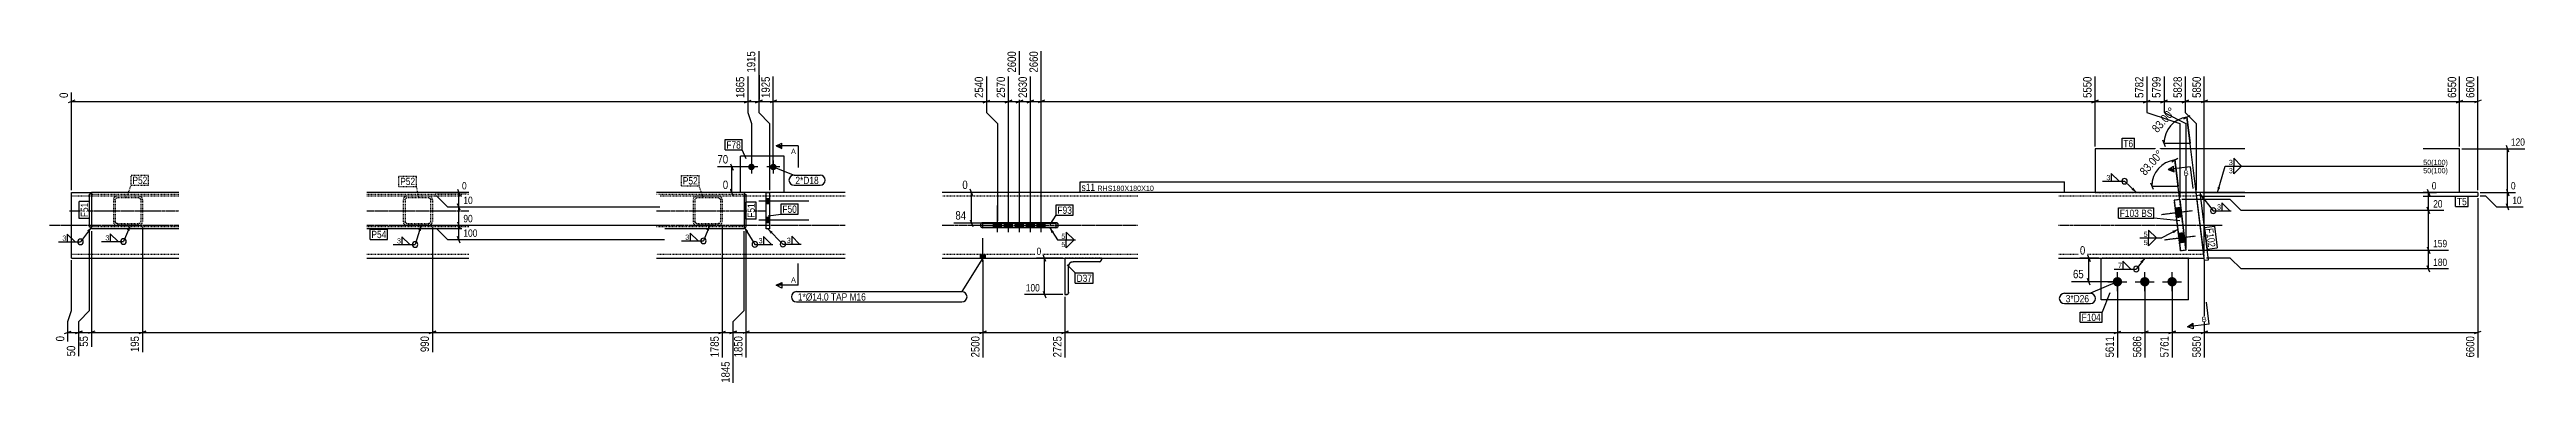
# Model space of a CAD drawing. Header units: millimetres. Extents: x 31 to 44434, y 9 to 1623.
# Drawn here: x 37641 to 44434, y 10 to 929 of the extents above; entities that cross this region are included whole.
import ezdxf

# ---------------------------------------------------------------- set-up
doc = ezdxf.new("R2010")
doc.units = ezdxf.units.MM
doc.linetypes.add('DXK_LINE_DOT2', pattern=[3.9198, 1.9599, -1.9599])
doc.linetypes.add('DXK_LINE_DOT3', pattern=[5.9187, 2.979, -0.9799, 0.9799, -0.9799])
for name, color, linetype in [('MÅLSÆTNING', 7, 'Continuous'), ('STÅL', 7, 'Continuous'), ('TEKST', 7, 'Continuous')]:
    doc.layers.add(name, color=color, linetype=linetype)
doc.styles.add('Arial', font='ARIAL.TTF', dxfattribs={"height": 0.2})
doc.styles.add('Arial Narrow', font='ARIALN.TTF', dxfattribs={"height": 0.2})

msp = doc.modelspace()

# ---------------------------------------------------------------- hatches: boundary and pattern name
at = {"layer": 'STÅL', "linetype": 'Continuous'}
for points in [[(39574.9, 606.6, -1), (39556.9, 606.6, -1)], [(39634.9, 606.6, -1), (39616.9, 606.6, -1)], [(39615.9, 505.6), (39615.9, 519.6), (39605.9, 519.6), (39605.9, 505.6)], [(43488.9, 469.3), (43485.8, 495.1), (43470.9, 493.3), (43474, 467.5)], [(39615.9, 453.6), (39615.9, 467.6), (39605.9, 467.6), (39605.9, 453.6)], [(40251.9, 452.6), (40229.9, 452.6), (40229.9, 440.6), (40251.9, 440.6)], [(40251.9, 452.6), (40229.9, 452.6), (40229.9, 440.6), (40251.9, 440.6)], [(40281.9, 452.6), (40259.9, 452.6), (40259.9, 440.6), (40281.9, 440.6)], [(40281.9, 452.6), (40259.9, 452.6), (40259.9, 440.6), (40281.9, 440.6)], [(40311.9, 452.6), (40289.9, 452.6), (40289.9, 440.6), (40311.9, 440.6)], [(40311.9, 452.6), (40289.9, 452.6), (40289.9, 440.6), (40311.9, 440.6)], [(40341.9, 452.6), (40319.9, 452.6), (40319.9, 440.6), (40341.9, 440.6)], [(40341.9, 452.6), (40319.9, 452.6), (40319.9, 440.6), (40341.9, 440.6)], [(40371.9, 452.6), (40349.9, 452.6), (40349.9, 440.6), (40371.9, 440.6)], [(40371.9, 452.6), (40349.9, 452.6), (40349.9, 440.6), (40371.9, 440.6)], [(43497.5, 399.8), (43494.3, 425.6), (43479.4, 423.8), (43482.6, 398)], [(40207.9, 366.6), (40193.9, 366.6), (40193.9, 356.6), (40207.9, 356.6)], [(43312.3, 304.6, -1), (43312.3, 278.6, -1)], [(43387.3, 304.6, -1), (43387.3, 278.6, -1)], [(43462.3, 304.6, -1), (43462.3, 278.6, -1)]]:
    msp.add_hatch(color=96, dxfattribs=at).paths.add_polyline_path(points)
at = {"layer": 'TEKST', "linetype": 'Continuous'}
for points in [[(37853.3, 434.2), (37862.6, 446.6), (37860.2, 431.3)], [(38652.1, 433.4), (38660.2, 446.6), (38659.3, 431.1)], [(39442.4, 434.1), (39451.6, 446.6), (39449.4, 431.3)], [(43463, 431.3), (43478, 434.9), (43466.5, 424.6)], [(43375.1, 347.1), (43387.3, 356.6), (43381, 342.4)]]:
    msp.add_hatch(color=3, dxfattribs=at).paths.add_polyline_path(points)

# ---------------------------------------------------------------- linework, layer by layer
at = {"layer": 'MÅLSÆTNING', "color": 7, "linetype": 'Continuous'}
for p, q in [((39585.9, 924.2), (39585.9, 755.9)), ((40300.9, 458.6), (40300.9, 924.2)), ((40360.9, 458.6), (40360.9, 924.2)), ((39625.9, 612.6), (39625.9, 854.6)), ((39625.9, 612.6), (39625.9, 854.6)), ((40210.9, 854.6), (40210.9, 755.9)), ((40270.9, 458.6), (40270.9, 854.6)), ((40330.9, 458.6), (40330.9, 854.6)), ((43250.9, 662.6), (43250.9, 854.6)), ((43250.9, 662.6), (43250.9, 854.6)), ((43550.6, 370.7), (43550.6, 854.6)), ((43550.6, 370.7), (43550.6, 854.6)), ((44250.9, 662.6), (44250.9, 854.6)), ((44300.9, 542.6), (44300.9, 854.6)), ((37709.9, 789.5), (37691.9, 782.3)), ((37700.9, 542.6), (37700.9, 810.7)), ((39555.9, 755.9), (39565.9, 725.9)), ((39555.9, 755.9), (39565.9, 725.9)), ((39576.9, 782.3), (39594.9, 789.5)), ((39585.9, 785.9), (39625.9, 785.9)), ((39585.9, 755.9), (39615.9, 725.9)), ((39585.9, 755.9), (39615.9, 725.9)), ((39634.9, 789.5), (39616.9, 782.3)), ((39634.9, 789.5), (39616.9, 782.3)), ((40201.9, 782.3), (40219.9, 789.5)), ((40210.9, 755.9), (40240.9, 725.9)), ((40210.9, 755.9), (40240.9, 725.9)), ((40261.9, 782.3), (40279.9, 789.5)), ((40270.9, 785.9), (40300.9, 785.9)), ((40309.9, 789.5), (40291.9, 782.3)), ((40291.9, 782.3), (40309.9, 789.5)), ((40300.9, 785.9), (40330.9, 785.9)), ((40339.9, 789.5), (40321.9, 782.3)), ((40360.9, 785.9), (43250.9, 785.9)), ((43259.9, 789.5), (43241.9, 782.3)), ((43241.9, 782.3), (43259.9, 789.5)), ((43494.7, 738.6), (43511.6, 747.9)), ((43559.6, 789.5), (43541.6, 782.3)), ((43559.6, 789.5), (43541.6, 782.3)), ((44241.9, 782.3), (44259.9, 789.5)), ((44250.9, 785.9), (44300.9, 785.9)), ((44309.9, 789.5), (44291.9, 782.3)), ((39565.9, 725.9), (39565.9, 612.6)), ((39565.9, 725.9), (39565.9, 612.6)), ((39615.9, 725.9), (39615.9, 542.6)), ((39615.9, 725.9), (39615.9, 542.6)), ((40240.9, 725.9), (40240.9, 458.6)), ((40240.9, 725.9), (40240.9, 458.6)), ((43549.9, 362.5), (43503.1, 743.3)), ((43503.1, 743.3), (43511.9, 671.8)), ((43528.5, 725.9), (43528.5, 542.6)), ((43528.5, 725.9), (43528.5, 542.6)), ((39508.7, 615.6), (39515.9, 597.6)), ((43461.2, 621.1), (43478.2, 630.5)), ((43483.4, 514.6), (43469.7, 625.8)), ((43469.7, 625.8), (43478.5, 554.3)), ((44256.9, 656.6), (44430, 656.6)), ((44386.2, 647.6), (44379, 665.6)), ((39559.9, 606.6), (39472.8, 606.6)), ((39515.9, 527.6), (39508.7, 545.6)), ((39512.3, 536.6), (39512.3, 606.6)), ((40172.9, 527.6), (40165.7, 545.6)), ((43402.9, 563.3), (43410.1, 545.3)), ((43406.5, 554.3), (43478.5, 554.3)), ((44161.9, 545.6), (44169.1, 527.6)), ((44379, 545.6), (44386.2, 527.6)), ((38703.1, 526.6), (38696.9, 526.6)), ((38703.1, 526.6), (38696.9, 526.6)), ((38733.1, 496.6), (38703.1, 526.6)), ((38733.1, 496.6), (38703.1, 526.6)), ((39314.3, 496.6), (38733.1, 496.6)), ((38766.7, 487.6), (38759.5, 505.6)), ((38763.1, 446.6), (38763.1, 496.6)), ((39529.9, 536.6), (39487.4, 536.6)), ((40194.9, 536.6), (40144.4, 536.6)), ((40169.3, 452.6), (40169.3, 536.6)), ((43622, 516.9), (43489.1, 516.9)), ((43622, 516.9), (43489.1, 516.9)), ((43545.6, 536.6), (44187.3, 536.6)), ((43652, 486.9), (43622, 516.9)), ((43652, 486.9), (43622, 516.9)), ((44207.7, 486.9), (43652, 486.9)), ((44207.7, 486.9), (43652, 486.9)), ((44169.1, 477.9), (44161.9, 495.9)), ((44169.1, 477.9), (44161.9, 495.9)), ((44165.5, 486.9), (44165.5, 536.6)), ((44165.5, 378), (44165.5, 486.9)), ((44300.9, 520.6), (44300.9, 84)), ((44306.9, 536.6), (44404.4, 536.6)), ((44322.6, 526.6), (44306.9, 526.6)), ((44352.6, 496.6), (44322.6, 526.6)), ((44424.8, 496.6), (44352.6, 496.6)), ((44386.2, 487.6), (44379, 505.6)), ((44382.6, 496.6), (44382.6, 536.6)), ((37750.9, 212.7), (37750.9, 435.6)), ((37750.9, 212.7), (37750.9, 435.6)), ((37755.9, 430.6), (37755.9, 113.3)), ((37755.9, 430.6), (37755.9, 113.3)), ((37895.9, 440.6), (37895.9, 98.6)), ((37895.9, 440.6), (37895.9, 98.6)), ((38690.9, 440.6), (38690.9, 98.6)), ((38696.9, 446.6), (39314.3, 446.6)), ((38696.9, 446.6), (39314.3, 446.6)), ((38703.1, 436.6), (38696.9, 436.6)), ((38733.1, 406.6), (38703.1, 436.6)), ((38759.5, 455.6), (38766.7, 437.6)), ((38759.5, 455.6), (38766.7, 437.6)), ((38766.7, 397.6), (38759.5, 415.6)), ((38763.1, 406.6), (38763.1, 446.6)), ((39545.9, 212.7), (39545.9, 430.6)), ((39545.9, 212.7), (39545.9, 430.6)), ((39550.9, 435.6), (39550.9, 84)), ((39550.9, 435.6), (39550.9, 84)), ((40194.9, 452.6), (40121.1, 452.6)), ((40165.7, 461.6), (40172.9, 443.6)), ((37700.9, 212.7), (37700.9, 350.6)), ((39327.1, 406.6), (38733.1, 406.6)), ((40200.9, 350.6), (40200.9, 84)), ((40200.9, 350.6), (40200.9, 84)), ((40419.9, 356.6), (40347.9, 356.6)), ((40373.3, 347.6), (40366.1, 365.6)), ((40369.7, 256.6), (40369.7, 356.6)), ((43261.3, 356.6), (43209.5, 356.6)), ((43230.7, 365.6), (43237.9, 347.6)), ((43234.3, 291.6), (43234.3, 356.6)), ((43506.1, 378), (44220.5, 378)), ((43506.1, 378), (44220.5, 378)), ((43550.6, 350.6), (43550.6, 84)), ((43550.6, 350.6), (43550.6, 84)), ((43622, 356.6), (43556.6, 356.6)), ((43652, 326.6), (43622, 356.6)), ((44161.9, 387), (44169.1, 369)), ((44161.9, 387), (44169.1, 369)), ((44165.5, 326.6), (44165.5, 378)), ((43306.3, 291.6), (43186.1, 291.6)), ((43237.9, 282.6), (43230.7, 300.6)), ((43312.3, 285.6), (43312.3, 84)), ((43312.3, 285.6), (43312.3, 84)), ((43387.3, 285.6), (43387.3, 84)), ((43387.3, 285.6), (43387.3, 84)), ((43462.3, 285.6), (43462.3, 84)), ((43462.3, 285.6), (43462.3, 84)), ((44220.5, 326.6), (43652, 326.6)), ((44169.1, 317.6), (44161.9, 335.6)), ((37690.9, 182.7), (37700.9, 212.7)), ((37720.9, 182.7), (37750.9, 212.7)), ((37720.9, 182.7), (37750.9, 212.7)), ((39515.9, 182.7), (39545.9, 212.7)), ((39515.9, 182.7), (39545.9, 212.7)), ((40419.9, 256.6), (40314.7, 256.6)), ((40366.1, 265.6), (40373.3, 247.6)), ((40425.9, 250.6), (40425.9, 84)), ((40425.9, 250.6), (40425.9, 84)), ((37711.9, 149.1), (37729.9, 156.3)), ((37720.9, 86.9), (37720.9, 182.7)), ((37720.9, 152.7), (37755.9, 152.7)), ((37764.9, 156.3), (37746.9, 149.1)), ((37764.9, 156.3), (37746.9, 149.1)), ((37755.9, 152.7), (37895.9, 152.7)), ((37904.9, 156.3), (37886.9, 149.1)), ((37886.9, 149.1), (37904.9, 156.3)), ((37895.9, 152.7), (38690.9, 152.7)), ((38681.9, 149.1), (38699.9, 156.3)), ((39506.9, 149.1), (39524.9, 156.3)), ((39515.9, 14.4), (39515.9, 182.7)), ((39515.9, 152.7), (39550.9, 152.7)), ((39559.9, 156.3), (39541.9, 149.1)), ((39559.9, 156.3), (39541.9, 149.1)), ((39550.9, 152.7), (40200.9, 152.7)), ((40209.9, 156.3), (40191.9, 149.1)), ((40191.9, 149.1), (40209.9, 156.3)), ((40200.9, 152.7), (40425.9, 152.7)), ((40434.9, 156.3), (40416.9, 149.1)), ((40416.9, 149.1), (40434.9, 156.3)), ((40425.9, 152.7), (43312.3, 152.7)), ((43303.3, 149.1), (43321.3, 156.3)), ((43312.3, 152.7), (43387.3, 152.7)), ((43396.3, 156.3), (43378.3, 149.1)), ((43387.3, 152.7), (43462.3, 152.7)), ((43471.3, 156.3), (43453.3, 149.1)), ((43453.3, 149.1), (43471.3, 156.3)), ((43462.3, 152.7), (43550.6, 152.7)), ((43559.6, 156.3), (43541.6, 149.1)), ((43541.6, 149.1), (43559.6, 156.3)), ((43550.6, 152.7), (44300.9, 152.7)), ((44291.9, 149.1), (44309.9, 156.3))]:
    msp.add_line(p, q, dxfattribs=at)
msp.add_arc((43478.5, 554.3), 72, 97, 180, dxfattribs=at)
at = {"layer": 'STÅL', "color": 2, "linetype": 'Continuous'}
for p, q in [((39535.9, 536.6), (39535.9, 636.6)), ((39655.9, 636.6), (39535.9, 636.6)), ((39655.9, 536.6), (39655.9, 636.6)), ((43661.4, 656.6), (43250.9, 656.6)), ((43250.9, 656.6), (43250.9, 536.6)), ((44250.9, 656.6), (44150.9, 656.6)), ((44250.9, 536.6), (44250.9, 656.6)), ((37700.9, 381.6), (37700.9, 536.6)), ((37700.9, 536.6), (37755.9, 536.6)), ((37755.9, 531.6), (37750.9, 531.6)), ((37750.9, 441.6), (37750.9, 531.6)), ((37995.9, 536.6), (37755.9, 536.6)), ((37755.9, 536.6), (37755.9, 444)), ((38790.9, 536.6), (38510.9, 536.6)), ((39545.9, 536.6), (39305.9, 536.6)), ((39545.9, 536.6), (39545.9, 535.6)), ((39605.9, 536.6), (39545.9, 536.6)), ((39545.9, 535.6), (39545.9, 444)), ((39545.9, 531.6), (39550.9, 531.6)), ((39550.9, 531.6), (39550.9, 441.6)), ((39605.9, 436.6), (39605.9, 536.6)), ((39605.9, 536.6), (39615.9, 536.6)), ((39615.9, 536.6), (39615.9, 436.6)), ((39823.4, 536.6), (39615.9, 536.6)), ((40625.9, 536.6), (40088.9, 536.6)), ((43528.5, 536.6), (43150.9, 536.6)), ((43483.1, 516.9), (43468.2, 515.1)), ((43468.2, 515.1), (43485.3, 376.2)), ((43483.1, 516.9), (43500.1, 378)), ((43539.6, 536.6), (43528.5, 536.6)), ((43549.7, 363.8), (43528.5, 536.6)), ((43529.5, 528.6), (43539.4, 529.8)), ((43539.4, 529.8), (43561.4, 350.8)), ((43661.4, 536.6), (43539.6, 536.6)), ((43539.6, 536.6), (43539.6, 528.4)), ((43539.8, 526.6), (43661.4, 526.6)), ((44300.9, 536.6), (44150.9, 536.6)), ((44150.9, 526.6), (44300.9, 526.6)), ((44300.9, 536.6), (44300.9, 526.6)), ((37755.9, 441.6), (37750.9, 441.6)), ((37755.9, 437.5), (37755.9, 444)), ((37755.9, 436.6), (37755.9, 437.5)), ((37995.9, 436.6), (37755.9, 436.6)), ((38790.9, 436.6), (38510.9, 436.6)), ((39545.9, 436.6), (39305.9, 436.6)), ((39545.9, 444), (39545.9, 436.6)), ((39545.9, 441.6), (39550.9, 441.6)), ((39615.9, 436.6), (39605.9, 436.6)), ((40200.9, 453.6), (40198.2, 453)), ((40198.2, 440.1), (40200.9, 439.6)), ((40400.9, 453.6), (40200.9, 453.6)), ((40200.9, 440.6), (40200.9, 452.6)), ((40200.9, 452.6), (40400.9, 452.6)), ((40400.9, 440.6), (40200.9, 440.6)), ((40400.9, 439.6), (40200.9, 439.6)), ((40250.9, 440.6), (40250.9, 452.6)), ((40350.9, 440.6), (40350.9, 452.6)), ((40403.5, 453), (40400.9, 453.6)), ((40400.9, 452.6), (40400.9, 440.6)), ((40400.9, 439.6), (40403.5, 440.1)), ((37700.9, 356.6), (37700.9, 381.6)), ((37700.9, 356.6), (37995.9, 356.6)), ((38510.9, 356.6), (38790.9, 356.6)), ((39305.9, 356.6), (39823.4, 356.6)), ((40088.9, 356.6), (40625.9, 356.6)), ((40425.9, 356.6), (40425.9, 256.6)), ((40447.9, 346.6), (40443.3, 345.6)), ((40519.9, 346.6), (40447.9, 346.6)), ((40522.2, 347), (40519.9, 346.6)), ((40525.9, 352.6), (40525.4, 350.3)), ((40525.9, 356.6), (40525.9, 352.6)), ((43150.9, 356.6), (43550.6, 356.6)), ((43267.3, 241.6), (43267.3, 356.6)), ((43500.1, 378), (43485.3, 376.2)), ((43507.3, 241.6), (43507.3, 356.6)), ((43551.5, 349.6), (43549.7, 363.8)), ((43561.4, 350.8), (43551.5, 349.6)), ((40436.8, 339.2), (40435.9, 334.6)), ((40435.9, 262.6), (40435.9, 334.6)), ((40425.9, 256.6), (40429.9, 256.6)), ((40432.2, 257), (40429.9, 256.6)), ((40435.9, 262.6), (40435.4, 260.3)), ((43507.3, 241.6), (43267.3, 241.6))]:
    msp.add_line(p, q, dxfattribs=at)
at = {"layer": 'STÅL', "color": 96, "linetype": 'Continuous'}
for p, q in [((39565.9, 624.6), (39565.9, 588.6)), ((39625.9, 624.6), (39625.9, 588.6)), ((39583.9, 606.6), (39547.9, 606.6)), ((39643.9, 606.6), (39607.9, 606.6)), ((39723.4, 512.6), (39585.9, 512.6)), ((39615.9, 519.6), (39605.9, 519.6)), ((39615.9, 505.6), (39605.9, 505.6)), ((40240.9, 427.6), (40240.9, 500.6)), ((40240.9, 427.6), (40240.9, 500.6)), ((40270.9, 427.6), (40270.9, 500.6)), ((40270.9, 427.6), (40270.9, 500.6)), ((40300.9, 427.6), (40300.9, 500.6)), ((40300.9, 427.6), (40300.9, 500.6)), ((40330.9, 427.6), (40330.9, 500.6)), ((40330.9, 427.6), (40330.9, 500.6)), ((40360.9, 427.6), (40360.9, 500.6)), ((40360.9, 427.6), (40360.9, 500.6)), ((43517.1, 485.9), (43432.8, 475.5)), ((43485.8, 495.1), (43470.9, 493.3)), ((39723.4, 460.6), (39585.9, 460.6)), ((39615.9, 467.6), (39605.9, 467.6)), ((39615.9, 453.6), (39605.9, 453.6)), ((40200.9, 346.6), (40200.9, 411.6)), ((40229.9, 440.6), (40229.9, 452.6)), ((40229.9, 440.6), (40229.9, 452.6)), ((40251.9, 440.6), (40251.9, 452.6)), ((40251.9, 440.6), (40251.9, 452.6)), ((40259.9, 440.6), (40259.9, 452.6)), ((40259.9, 440.6), (40259.9, 452.6)), ((40281.9, 440.6), (40281.9, 452.6)), ((40281.9, 440.6), (40281.9, 452.6)), ((40289.9, 440.6), (40289.9, 452.6)), ((40289.9, 440.6), (40289.9, 452.6)), ((40311.9, 440.6), (40311.9, 452.6)), ((40311.9, 440.6), (40311.9, 452.6)), ((40319.9, 440.6), (40319.9, 452.6)), ((40319.9, 440.6), (40319.9, 452.6)), ((40341.9, 440.6), (40341.9, 452.6)), ((40341.9, 440.6), (40341.9, 452.6)), ((40349.9, 440.6), (40349.9, 452.6)), ((40349.9, 440.6), (40349.9, 452.6)), ((40371.9, 440.6), (40371.9, 452.6)), ((40371.9, 440.6), (40371.9, 452.6)), ((43525.7, 416.4), (43441.3, 406)), ((43488.9, 469.3), (43474, 467.5)), ((43494.3, 425.6), (43479.4, 423.8)), ((40193.9, 356.6), (40193.9, 366.6)), ((40207.9, 356.6), (40207.9, 366.6)), ((43497.5, 399.8), (43482.6, 398)), ((43286.3, 291.6), (43338.3, 291.6)), ((43312.3, 265.6), (43312.3, 317.6)), ((43361.3, 291.6), (43413.3, 291.6)), ((43387.3, 265.6), (43387.3, 317.6)), ((43436.3, 291.6), (43488.3, 291.6)), ((43462.3, 265.6), (43462.3, 317.6))]:
    msp.add_line(p, q, dxfattribs=at)
at = {"layer": 'STÅL', "color": 7, "linetype": 'DXK_LINE_DOT3'}
for p, q in [((37695.9, 486.6), (37995.9, 486.6)), ((37855.9, 486.6), (37855.9, 486.6)), ((38510.9, 486.6), (38790.9, 486.6)), ((38650.9, 486.6), (38650.9, 486.6)), ((39305.9, 486.6), (39605.9, 486.6)), ((39445.9, 486.6), (39445.9, 486.6)), ((37640.9, 446.6), (37995.9, 446.6)), ((38510.9, 446.6), (38790.9, 446.6)), ((39305.9, 446.6), (39823.4, 446.6)), ((40088.9, 446.6), (40625.9, 446.6)), ((43150.9, 446.6), (43599.6, 446.6)), ((40475.9, 306.6), (40475.9, 306.6))]:
    msp.add_line(p, q, dxfattribs=at)
at = {"layer": 'STÅL', "color": 7, "linetype": 'DXK_LINE_DOT2'}
for p, q in [((37995.9, 526.6), (37700.9, 526.6)), ((37995.9, 536.6), (37755.9, 536.6)), ((37755.9, 531.6), (37755.9, 441.6)), ((37995.9, 530.6), (37755.9, 530.6)), ((37816.6, 520.4), (37815.9, 516.6)), ((37815.9, 516.6), (37815.9, 456.6)), ((37820.9, 516.6), (37821.2, 518.5)), ((37820.9, 516.6), (37820.9, 456.6)), ((37825.9, 526.6), (37822, 525.8)), ((37824, 521.2), (37825.9, 521.6)), ((37885.9, 526.6), (37825.9, 526.6)), ((37885.9, 521.6), (37825.9, 521.6)), ((37889.7, 525.8), (37885.9, 526.6)), ((37885.9, 521.6), (37887.8, 521.2)), ((37890.5, 518.5), (37890.9, 516.6)), ((37890.9, 516.6), (37890.9, 456.6)), ((37895.9, 516.6), (37895.1, 520.4)), ((37895.9, 516.6), (37895.9, 456.6)), ((38790.9, 536.6), (38510.9, 536.6)), ((38790.9, 530.6), (38510.9, 530.6)), ((38790.9, 526.6), (38510.9, 526.6)), ((38611.6, 520.4), (38610.9, 516.6)), ((38610.9, 516.6), (38610.9, 456.6)), ((38615.9, 516.6), (38616.2, 518.5)), ((38615.9, 516.6), (38615.9, 456.6)), ((38620.9, 526.6), (38617, 525.8)), ((38619, 521.2), (38620.9, 521.6)), ((38680.9, 526.6), (38620.9, 526.6)), ((38680.9, 521.6), (38620.9, 521.6)), ((38684.7, 525.8), (38680.9, 526.6)), ((38680.9, 521.6), (38682.8, 521.2)), ((38685.5, 518.5), (38685.9, 516.6)), ((38685.9, 516.6), (38685.9, 456.6)), ((38690.9, 516.6), (38690.1, 520.4)), ((38690.9, 516.6), (38690.9, 456.6)), ((39545.9, 536.6), (39305.9, 536.6)), ((39545.9, 530.6), (39305.9, 530.6)), ((39823.4, 526.6), (39305.9, 526.6)), ((39406.6, 520.4), (39405.9, 516.6)), ((39405.9, 516.6), (39405.9, 456.6)), ((39410.9, 516.6), (39411.2, 518.5)), ((39410.9, 516.6), (39410.9, 456.6)), ((39415.9, 526.6), (39412, 525.8)), ((39414, 521.2), (39415.9, 521.6)), ((39475.9, 526.6), (39415.9, 526.6)), ((39475.9, 521.6), (39415.9, 521.6)), ((39479.7, 525.8), (39475.9, 526.6)), ((39475.9, 521.6), (39477.8, 521.2)), ((39480.5, 518.5), (39480.9, 516.6)), ((39480.9, 516.6), (39480.9, 456.6)), ((39485.9, 516.6), (39485.1, 520.4)), ((39485.9, 516.6), (39485.9, 456.6)), ((39655.9, 536.6), (39535.9, 536.6)), ((39545.9, 531.6), (39545.9, 441.6)), ((39615.9, 536.6), (39605.9, 536.6)), ((40625.9, 526.6), (40088.9, 526.6)), ((43529.8, 526.6), (43150.9, 526.6)), ((43250.9, 536.6), (43528.5, 536.6)), ((43483.1, 516.9), (43468.2, 515.1)), ((43485.3, 376.2), (43468.2, 515.1)), ((43500.1, 378), (43483.1, 516.9)), ((43549.7, 363.8), (43529.5, 528.6)), ((43661.4, 536.6), (43539.6, 536.6)), ((43539.6, 526.6), (43539.6, 528.4)), ((43539.6, 526.6), (43539.8, 526.6)), ((44250.9, 536.6), (44150.9, 536.6)), ((37995.9, 442.6), (37755.9, 442.6)), ((37815.9, 456.6), (37816.6, 452.7)), ((37821.2, 454.6), (37820.9, 456.6)), ((37822, 447.3), (37825.9, 446.6)), ((37825.9, 451.6), (37824, 451.9)), ((37825.9, 451.6), (37885.9, 451.6)), ((37885.9, 446.6), (37825.9, 446.6)), ((37887.8, 451.9), (37885.9, 451.6)), ((37885.9, 446.6), (37889.7, 447.3)), ((37890.9, 456.6), (37890.5, 454.6)), ((37895.1, 452.7), (37895.9, 456.6)), ((38790.9, 442.6), (38510.9, 442.6)), ((38610.9, 456.6), (38611.6, 452.7)), ((38616.2, 454.6), (38615.9, 456.6)), ((38617, 447.3), (38620.9, 446.6)), ((38620.9, 451.6), (38619, 451.9)), ((38620.9, 451.6), (38680.9, 451.6)), ((38680.9, 446.6), (38620.9, 446.6)), ((38682.8, 451.9), (38680.9, 451.6)), ((38680.9, 446.6), (38684.7, 447.3)), ((38685.9, 456.6), (38685.5, 454.6)), ((38690.1, 452.7), (38690.9, 456.6)), ((39545.9, 442.6), (39305.9, 442.6)), ((39405.9, 456.6), (39406.6, 452.7)), ((39411.2, 454.6), (39410.9, 456.6)), ((39412, 447.3), (39415.9, 446.6)), ((39415.9, 451.6), (39414, 451.9)), ((39415.9, 451.6), (39475.9, 451.6)), ((39475.9, 446.6), (39415.9, 446.6)), ((39477.8, 451.9), (39475.9, 451.6)), ((39475.9, 446.6), (39479.7, 447.3)), ((39480.9, 456.6), (39480.5, 454.6)), ((39485.1, 452.7), (39485.9, 456.6)), ((40198.2, 453), (40200.9, 453.6)), ((40200.9, 439.6), (40198.2, 440.1)), ((40400.9, 453.6), (40403.5, 453)), ((40403.5, 440.1), (40400.9, 439.6)), ((37700.9, 358.5), (37700.9, 381.6)), ((37995.9, 366.6), (37700.9, 366.6)), ((38790.9, 366.6), (38510.9, 366.6)), ((39823.4, 366.6), (39305.9, 366.6)), ((40625.9, 366.6), (40088.9, 366.6)), ((40525.9, 356.6), (40425.9, 356.6)), ((40443.3, 345.6), (40447.9, 346.6)), ((40519.9, 346.6), (40522.2, 347)), ((40525.4, 350.3), (40525.9, 352.6)), ((43549.4, 366.6), (43150.9, 366.6)), ((43507.3, 356.6), (43267.3, 356.6)), ((43500.1, 378), (43485.3, 376.2)), ((43550.4, 358.5), (43549.7, 363.8)), ((43550.6, 356.6), (43550.4, 358.5)), ((40435.9, 334.6), (40436.8, 339.2)), ((40429.9, 256.6), (40432.2, 257)), ((40435.4, 260.3), (40435.9, 262.6))]:
    msp.add_line(p, q, dxfattribs=at)
at = {"layer": 'STÅL', "color": 96, "linetype": 'DXK_LINE_DOT2'}
for p, q in [((43517.1, 485.9), (43432.8, 475.5)), ((43485.8, 495.1), (43470.9, 493.3)), ((43525.7, 416.4), (43441.3, 406)), ((43488.9, 469.3), (43474, 467.5)), ((43494.3, 425.6), (43479.4, 423.8)), ((43497.5, 399.8), (43482.6, 398))]:
    msp.add_line(p, q, dxfattribs=at)
at = {"layer": 'STÅL', "color": 7, "linetype": 'DXK_LINE_DOT2'}
for centre, radius, start, end in [((37825.9, 516.6), 10, 112.5, 157.5), ((37825.9, 516.6), 5, 112.5, 157.5), ((37885.9, 516.6), 5, 22.5, 67.5), ((37885.9, 516.6), 10, 22.5, 67.5), ((38620.9, 516.6), 10, 112.5, 157.5), ((38620.9, 516.6), 5, 112.5, 157.5), ((38680.9, 516.6), 5, 22.5, 67.5), ((38680.9, 516.6), 10, 22.5, 67.5), ((39415.9, 516.6), 10, 112.5, 157.5), ((39415.9, 516.6), 5, 112.5, 157.5), ((39475.9, 516.6), 5, 22.5, 67.5), ((39475.9, 516.6), 10, 22.5, 67.5), ((37825.9, 456.6), 10, 202.5, 247.5), ((37825.9, 456.6), 5, 202.5, 247.5), ((37885.9, 456.6), 5, 292.5, 337.5), ((37885.9, 456.6), 10, 292.5, 337.5), ((38620.9, 456.6), 10, 202.5, 247.5), ((38620.9, 456.6), 5, 202.5, 247.5), ((38680.9, 456.6), 5, 292.5, 337.5), ((38680.9, 456.6), 10, 292.5, 337.5), ((39415.9, 456.6), 10, 202.5, 247.5), ((39415.9, 456.6), 5, 202.5, 247.5), ((39475.9, 456.6), 5, 292.5, 337.5), ((39475.9, 456.6), 10, 292.5, 337.5), ((40200.9, 446.6), 7, 112.5, 247.5), ((40400.9, 446.6), 7, 292.5, 67.5), ((40447.9, 334.6), 12, 112.5, 157.5), ((40519.9, 352.6), 6, 292.5, 337.5), ((40429.9, 262.6), 6, 292.5, 337.5)]:
    msp.add_arc(centre, radius, start, end, dxfattribs=at)
at = {"layer": 'STÅL', "color": 2, "linetype": 'Continuous'}
for centre, radius, start, end in [((40200.9, 446.6), 7, 112.5, 247.5), ((40400.9, 446.6), 7, 292.5, 67.5), ((40447.9, 334.6), 12, 112.5, 157.5), ((40519.9, 352.6), 6, 292.5, 337.5), ((40429.9, 262.6), 6, 292.5, 337.5)]:
    msp.add_arc(centre, radius, start, end, dxfattribs=at)
at = {"layer": 'TEKST', "color": 3, "linetype": 'Continuous'}
for p, q in [((37862.6, 446.6), (37843.7, 402)), ((38660.2, 446.6), (38643.5, 393.8)), ((39451.6, 446.6), (39434.2, 403.7)), ((43478, 434.9), (43433.9, 411.7)), ((43387.3, 356.6), (43363.8, 326.5))]:
    msp.add_line(p, q, dxfattribs=at)
for centre in [(37725.8, 401.1), (37843.7, 402), (39434.2, 403.7), (38643.5, 393.8), (43363.8, 326.5)]:
    msp.add_arc(centre, 7.5, 270, 90, dxfattribs=at)

# ---------------------------------------------------------------- wipeouts: each hides what was drawn before it
at = {"color": 0}
msp.add_wipeout([(40139.5, 239.9), (40139.5, 260.9), (39693.3, 260.9), (39693.3, 239.9)], dxfattribs=at).dxf.layer = 'TEKST'

# ---------------------------------------------------------------- next in the draw order: wipeouts: each hides what was drawn before it
at = {"color": 0, "linetype": 'Continuous'}
for points, layer in [([(40296.1, 929), (40262.5, 929), (40262.5, 860.9), (40296.1, 860.9)], 'MÅLSÆTNING'), ([(44296.1, 859.4), (44262.5, 859.4), (44262.5, 791.3), (44296.1, 791.3)], 'MÅLSÆTNING'), ([(39506.9, 611.4), (39506.9, 645), (39468, 645), (39468, 611.4)], 'MÅLSÆTNING'), ([(39506.9, 541.4), (39506.9, 575), (39482.6, 575), (39482.6, 541.4)], 'MÅLSÆTNING'), ([(40163.9, 541.4), (40163.9, 575), (40139.6, 575), (40139.6, 541.4)], 'MÅLSÆTNING'), ([(44191.5, 540.8), (44191.5, 570.2), (44170.3, 570.2), (44170.3, 540.8)], 'MÅLSÆTNING'), ([(44408.6, 540.8), (44408.6, 570.2), (44387.4, 570.2), (44387.4, 540.8)], 'MÅLSÆTNING'), ([(39314.7, 500.8), (39314.7, 530.2), (38771.7, 530.2), (38771.7, 500.8)], 'MÅLSÆTNING'), ([(40159.5, 457.4), (40159.5, 491), (40120.6, 491), (40120.6, 457.4)], 'MÅLSÆTNING'), ([(44220.9, 382.2), (44220.9, 411.6), (44174.1, 411.6), (44174.1, 382.2)], 'MÅLSÆTNING'), ([(40364.9, 360.8), (40364.9, 390.2), (40343.7, 390.2), (40343.7, 360.8)], 'MÅLSÆTNING'), ([(43228.9, 361.4), (43228.9, 395), (43204.7, 395), (43204.7, 361.4)], 'MÅLSÆTNING'), ([(40361.1, 260.8), (40361.1, 290.2), (40314.3, 290.2), (40314.3, 260.8)], 'MÅLSÆTNING'), ([(37751.1, 147.3), (37717.5, 147.3), (37717.5, 108.4), (37751.1, 108.4)], 'MÅLSÆTNING'), ([(37891.1, 147.3), (37857.5, 147.3), (37857.5, 93.8), (37891.1, 93.8)], 'MÅLSÆTNING'), ([(38686.1, 147.3), (38652.5, 147.3), (38652.5, 93.8), (38686.1, 93.8)], 'MÅLSÆTNING'), ([(39546.1, 147.3), (39512.5, 147.3), (39512.5, 79.2), (39546.1, 79.2)], 'MÅLSÆTNING'), ([(40196.1, 147.3), (40162.5, 147.3), (40162.5, 79.2), (40196.1, 79.2)], 'MÅLSÆTNING'), ([(40421.1, 147.3), (40387.5, 147.3), (40387.5, 79.2), (40421.1, 79.2)], 'MÅLSÆTNING'), ([(43457.5, 147.3), (43423.9, 147.3), (43423.9, 79.2), (43457.5, 79.2)], 'MÅLSÆTNING'), ([(43545.8, 147.3), (43512.2, 147.3), (43512.2, 79.2), (43545.8, 79.2)], 'MÅLSÆTNING'), ([(44296.1, 147.3), (44262.5, 147.3), (44262.5, 79.2), (44296.1, 79.2)], 'MÅLSÆTNING'), ([(39687.9, 642.2), (39687.9, 657.2), (39674.5, 657.2), (39674.5, 642.2)], 'TEKST')]:
    msp.add_wipeout(points, dxfattribs=at).dxf.layer = layer
at = {"color": 0}
for points, layer in [([(43447.3, 640.9), (43422.1, 663.1), (43363.6, 597), (43388.8, 574.8)], 'MÅLSÆTNING'), ([(43628.3, 610.7), (43628.3, 628.1), (43616.8, 628.1), (43616.8, 610.7)], 'TEKST'), ([(37909.1, 559.9), (37909.1, 580.9), (37868.2, 580.9), (37868.2, 559.9)], 'TEKST'), ([(38643.6, 557), (38643.6, 578), (38602.7, 578), (38602.7, 557)], 'TEKST'), ([(39418.6, 558.6), (39418.6, 579.6), (39377.7, 579.6), (39377.7, 558.6)], 'TEKST'), ([(40508.4, 540.8), (40508.4, 561.8), (40471.3, 561.8), (40471.3, 540.8)], 'TEKST'), ([(43292.6, 569.2), (43292.6, 586.6), (43281, 586.6), (43281, 569.2)], 'TEKST'), ([(37746.7, 508.4), (37725.7, 508.4), (37725.7, 468.8), (37746.7, 468.8)], 'TEKST'), ([(39575.2, 506.8), (39554.2, 506.8), (39554.2, 467.2), (39575.2, 467.2)], 'TEKST'), ([(39690.4, 480.8), (39690.4, 501.8), (39650.8, 501.8), (39650.8, 480.8)], 'TEKST'), ([(40444.9, 478), (40444.9, 499), (40405.2, 499), (40405.2, 478)], 'TEKST'), ([(43371.2, 469.4), (43371.2, 490.4), (43318.7, 490.4), (43318.7, 469.4)], 'TEKST'), ([(43595.8, 488.4), (43595.8, 505.8), (43584.3, 505.8), (43584.3, 488.4)], 'TEKST'), ([(44270.4, 501.6), (44270.4, 522.6), (44243.5, 522.6), (44243.5, 501.6)], 'TEKST'), ([(37686.5, 402.9), (37686.5, 420.3), (37674.9, 420.3), (37674.9, 402.9)], 'TEKST'), ([(37804.4, 403.8), (37804.4, 421.2), (37792.9, 421.2), (37792.9, 403.8)], 'TEKST'), ([(38564.5, 411.4), (38564.5, 432.4), (38523.6, 432.4), (38523.6, 411.4)], 'TEKST'), ([(39394.9, 405.5), (39394.9, 422.9), (39383.3, 422.9), (39383.3, 405.5)], 'TEKST'), ([(39596, 395.9), (39596, 413.3), (39584.5, 413.3), (39584.5, 395.9)], 'TEKST'), ([(39673.2, 396.9), (39673.2, 414.3), (39661.6, 414.3), (39661.6, 396.9)], 'TEKST'), ([(43394.6, 413.5), (43394.6, 430.9), (43383, 430.9), (43383, 413.5)], 'TEKST'), ([(43561.4, 385.2), (43582.3, 387.7), (43575.9, 439.8), (43555, 437.2)], 'TEKST'), ([(43324.5, 328.3), (43324.5, 345.7), (43312.9, 345.7), (43312.9, 328.3)], 'TEKST'), ([(40499.8, 291.1), (40499.8, 312.1), (40457.6, 312.1), (40457.6, 291.1)], 'TEKST'), ([(40139.5, 239.9), (40139.5, 260.9), (39693.3, 260.9), (39693.3, 239.9)], 'TEKST'), ([(43234.5, 235.2), (43234.5, 256.2), (43170.6, 256.2), (43170.6, 235.2)], 'TEKST')]:
    msp.add_wipeout(points, dxfattribs=at).dxf.layer = layer

# ---------------------------------------------------------------- next in the draw order: hatches: boundary and pattern name
at = {"layer": 'TEKST', "linetype": 'Continuous'}
for color, points in [(30, [(39648.9, 664.7), (39648.9, 657.2), (39633.9, 664.7)]), (3, [(43356.3, 549.6), (43364.6, 536.6), (43351.1, 544.1)]), (3, [(43594.3, 549.9), (43586.5, 536.6), (43587.1, 552)]), (3, [(43545.9, 517.5), (43539.6, 531.6), (43551.8, 522.1)]), (3, [(39618.9, 423.3), (39611, 436.6), (39624.2, 428.6)])]:
    msp.add_hatch(color=color, dxfattribs=at).paths.add_polyline_path(points)

# ---------------------------------------------------------------- next in the draw order: linework, layer by layer
at = {"layer": 'MÅLSÆTNING', "color": 7, "linetype": 'Continuous'}
for p, q in [((40300.9, 458.6), (40300.9, 924.2)), ((44250.9, 662.6), (44250.9, 854.6)), ((43550.6, 785.9), (44250.9, 785.9)), ((44241.9, 782.3), (44259.9, 789.5)), ((43436.3, 680.8), (43443.5, 662.8)), ((43439.9, 671.8), (43511.9, 671.8)), ((38759.5, 545.6), (38766.7, 527.6)), ((38698.8, 536.6), (38784.9, 536.6)), ((39314.3, 496.6), (38733.1, 496.6)), ((38766.7, 487.6), (38759.5, 505.6)), ((38763.1, 496.6), (38763.1, 536.6)), ((38690.9, 440.6), (38690.9, 98.6)), ((39485.9, 440.6), (39485.9, 84)), ((37681.9, 149.1), (37699.9, 156.3)), ((37690.9, 127.9), (37690.9, 182.7)), ((37690.9, 152.7), (37720.9, 152.7)), ((37729.9, 156.3), (37711.9, 149.1)), ((37720.9, 86.9), (37720.9, 182.7)), ((38699.9, 156.3), (38681.9, 149.1)), ((38690.9, 152.7), (39485.9, 152.7)), ((39476.9, 149.1), (39494.9, 156.3)), ((39476.9, 149.1), (39494.9, 156.3)), ((39485.9, 152.7), (39515.9, 152.7)), ((39524.9, 156.3), (39506.9, 149.1)), ((39515.9, 14.4), (39515.9, 182.7)), ((43396.3, 156.3), (43378.3, 149.1))]:
    msp.add_line(p, q, dxfattribs=at)
msp.add_arc((43511.9, 671.8), 72, 97, 180, dxfattribs=at)
at = {"layer": 'TEKST', "color": 30, "linetype": 'Continuous'}
for p, q in [((39633.9, 664.7), (39648.9, 672.2)), ((39633.9, 664.7), (39648.9, 657.2)), ((39648.9, 657.2), (39648.9, 672.2))]:
    msp.add_line(p, q, dxfattribs=at)
at = {"layer": 'TEKST', "color": 7, "linetype": 'Continuous'}
for p, q in [((39693.9, 664.7), (39633.9, 664.7)), ((39693.9, 664.7), (39693.9, 604.7)), ((40199.5, 355.4), (40143.1, 264.5)), ((39689.7, 264.5), (40143.1, 264.5)), ((39689.7, 236.3), (40143.1, 236.3))]:
    msp.add_line(p, q, dxfattribs=at)
at = {"layer": 'TEKST', "color": 3, "linetype": 'Continuous'}
for p, q in [((43652.9, 608.9), (43631.4, 630.3)), ((43631.4, 630.3), (43631.4, 608.9)), ((43271.7, 567.4), (43331.9, 567.4)), ((43317.1, 567.4), (43295.6, 588.8)), ((43295.6, 588.8), (43295.6, 567.4)), ((43295.6, 567.4), (43317.1, 567.4)), ((43364.6, 536.6), (43331.9, 567.4)), ((43631.4, 608.9), (43652.9, 608.9)), ((43539.6, 531.6), (43575, 486.6)), ((43575, 486.6), (43624.6, 486.6)), ((43620.4, 486.6), (43598.9, 508.1)), ((43598.9, 508.1), (43598.9, 486.6)), ((43598.9, 486.6), (43620.4, 486.6)), ((37711, 401.1), (37689.6, 422.5)), ((37689.6, 422.5), (37689.6, 401.1)), ((37828.9, 402), (37807.5, 423.4)), ((37807.5, 423.4), (37807.5, 402)), ((39419.4, 403.7), (39397.9, 425.1)), ((39397.9, 425.1), (39397.9, 403.7)), ((39620.5, 394.1), (39599.1, 415.5)), ((39599.1, 415.5), (39599.1, 394.1)), ((39611, 436.6), (39652.3, 395.1)), ((39697.7, 395.1), (39676.3, 416.5)), ((39676.3, 416.5), (39676.3, 395.1)), ((43419.1, 411.7), (43397.7, 433.1)), ((43397.7, 433.1), (43397.7, 411.7)), ((43397.7, 411.7), (43419.1, 411.7)), ((37665.6, 401.1), (37725.8, 401.1)), ((37689.6, 401.1), (37711, 401.1)), ((37783.6, 402), (37843.7, 402)), ((37807.5, 402), (37828.9, 402)), ((39374, 403.7), (39434.2, 403.7)), ((39397.9, 403.7), (39419.4, 403.7)), ((39575.2, 394.1), (39624.8, 394.1)), ((39599.1, 394.1), (39620.5, 394.1)), ((39652.3, 395.1), (39702, 395.1)), ((39676.3, 395.1), (39697.7, 395.1)), ((43349, 326.5), (43327.6, 348)), ((43327.6, 348), (43327.6, 326.5)), ((43303.6, 326.5), (43363.8, 326.5)), ((43327.6, 326.5), (43349, 326.5))]:
    msp.add_line(p, q, dxfattribs=at)
for centre, start, end in [((43331.9, 567.4), 90, 270), ((43331.9, 567.4), 270, 90), ((43575, 486.6), 90, 270), ((43575, 486.6), 270, 90), ((37725.8, 401.1), 90, 270), ((37843.7, 402), 90, 270), ((39434.2, 403.7), 90, 270), ((39575.2, 394.1), 90, 270), ((39575.2, 394.1), 270, 90), ((39652.3, 395.1), 90, 270), ((39652.3, 395.1), 270, 90), ((43363.8, 326.5), 90, 270)]:
    msp.add_arc(centre, 7.5, start, end, dxfattribs=at)
at = {"layer": 'TEKST', "color": 7, "linetype": 'Continuous'}
for centre, start, end in [((39689.7, 250.4), 90, 270), ((40143.1, 250.4), 270, 90)]:
    msp.add_arc(centre, 14.1, start, end, dxfattribs=at)

# ---------------------------------------------------------------- next in the draw order: texts
at = {"layer": 'MÅLSÆTNING', "color": 3, "linetype": 'Continuous', "style": 'Arial Narrow'}
for s, p in [('2600', (40291.3, 865.7)), ('6600', (44291.3, 796.1)), ('55', (37746.3, 113.3)), ('195', (37886.3, 98.6)), ('990', (38681.3, 98.6)), ('1850', (39541.3, 84)), ('2500', (40191.3, 84)), ('2725', (40416.3, 84)), ('5761', (43452.7, 84)), ('5850', (43541, 84)), ('6600', (44291.3, 84))]:
    msp.add_text(s, height=22.91, rotation=90.00021, dxfattribs=at).set_placement(p)
for s, height, p in [('70', 22.91, (39472.8, 616.2)), ('0', 22.9, (39487.4, 546.2)), ('0', 22.9, (40144.4, 546.2)), ('0', 20, (44174.5, 545)), ('10', 20.04, (38775.9, 505)), ('84', 22.91, (40125.4, 462.2)), ('0', 20, (40347.9, 365)), ('0', 22.9, (43209.5, 366.2)), ('100', 20.04, (40318.5, 265))]:
    msp.add_text(s, height=height, dxfattribs=at).set_placement(p)
at = {"layer": 'MÅLSÆTNING', "color": 3, "style": 'Arial Narrow'}
msp.add_text('83.00°', height=22.91, rotation=48.50088, dxfattribs=at).set_placement((43388.4, 581.6))
at = {"layer": 'TEKST', "color": 3, "linetype": 'Continuous', "style": 'Arial'}
msp.add_text('A', height=14.3, dxfattribs=at).set_placement((39674.5, 642.2))
at = {"layer": 'TEKST', "color": 3, "style": 'Arial Narrow'}
for s, height, p in [('3', 14.3, (43282.2, 570.4)), ('3', 14.3, (43585.5, 489.6)), ('3', 14.3, (37676.1, 404.1)), ('3', 14.3, (37794.1, 405)), ('3', 14.3, (39384.5, 406.7)), ('3', 14.3, (39585.7, 397.1)), ('3', 14.3, (39662.8, 398.1)), ('7', 14.3, (43314.1, 329.5)), ('1*Ø14.0 TAP M16', 20.043, (39693.3, 239.9))]:
    msp.add_text(s, height=height, dxfattribs=at).set_placement(p)

# ---------------------------------------------------------------- next in the draw order: wipeouts: each hides what was drawn before it
at = {"color": 0, "linetype": 'Continuous'}
for points, layer in [([(44425.2, 500.8), (44425.2, 530.2), (44391.2, 530.2), (44391.2, 500.8)], 'MÅLSÆTNING'), ([(44220.9, 330.8), (44220.9, 360.2), (44174.1, 360.2), (44174.1, 330.8)], 'MÅLSÆTNING'), ([(43224.5, 296.4), (43224.5, 330), (43185.7, 330), (43185.7, 296.4)], 'MÅLSÆTNING'), ([(43557.4, 182.3), (43555.6, 197.1), (43542.4, 195.5), (43544.2, 180.6)], 'TEKST')]:
    msp.add_wipeout(points, dxfattribs=at).dxf.layer = layer
at = {"color": 0}
for points in [[(37909.1, 559.9), (37909.1, 580.9), (37868.2, 580.9), (37868.2, 559.9)], [(38643.6, 557), (38643.6, 578), (38602.7, 578), (38602.7, 557)], [(39418.6, 558.6), (39418.6, 579.6), (39377.7, 579.6), (39377.7, 558.6)], [(40508.4, 540.8), (40508.4, 561.8), (40471.3, 561.8), (40471.3, 540.8)], [(37746.7, 508.4), (37725.7, 508.4), (37725.7, 468.8), (37746.7, 468.8)], [(39575.2, 506.8), (39554.2, 506.8), (39554.2, 467.2), (39575.2, 467.2)], [(39690.4, 480.8), (39690.4, 501.8), (39650.8, 501.8), (39650.8, 480.8)], [(40444.9, 478), (40444.9, 499), (40405.2, 499), (40405.2, 478)], [(43371.2, 469.4), (43371.2, 490.4), (43318.7, 490.4), (43318.7, 469.4)], [(44270.4, 501.6), (44270.4, 522.6), (44243.5, 522.6), (44243.5, 501.6)], [(38564.5, 411.4), (38564.5, 432.4), (38523.6, 432.4), (38523.6, 411.4)], [(43561.4, 385.2), (43582.3, 387.7), (43575.9, 439.8), (43555, 437.2)], [(40499.8, 291.1), (40499.8, 312.1), (40457.6, 312.1), (40457.6, 291.1)], [(43234.5, 235.2), (43234.5, 256.2), (43170.6, 256.2), (43170.6, 235.2)]]:
    msp.add_wipeout(points, dxfattribs=at).dxf.layer = 'TEKST'

# ---------------------------------------------------------------- next in the draw order: hatches: boundary and pattern name
at = {"layer": 'TEKST', "linetype": 'Continuous'}
for color, points in [(3, [(37743.9, 431.8), (37755.9, 441.6), (37749.9, 427.3)]), (3, [(39550.6, 426.8), (39545.9, 441.6), (39556.9, 430.8)]), (30, [(43518.7, 177.5), (43519.6, 170.1), (43504.7, 168.2)])]:
    msp.add_hatch(color=color, dxfattribs=at).paths.add_polyline_path(points)

# ---------------------------------------------------------------- next in the draw order: linework, layer by layer
at = {"layer": 'MÅLSÆTNING', "color": 7, "linetype": 'Continuous'}
for p, q in [((44382.6, 536.6), (44382.6, 656.6)), ((44379, 545.6), (44386.2, 527.6)), ((44306.9, 536.6), (44404.4, 536.6))]:
    msp.add_line(p, q, dxfattribs=at)
at = {"layer": 'TEKST', "color": 7, "linetype": 'DXK_LINE_DOT2'}
for p, q in [((37852.9, 523.2), (37864.6, 556.3)), ((37864.6, 584.5), (37912.7, 584.5)), ((37864.6, 556.3), (37864.6, 584.5)), ((37864.6, 556.3), (37912.7, 556.3)), ((37912.7, 556.3), (37912.7, 584.5)), ((38599.1, 581.6), (38647.2, 581.6)), ((38599.1, 553.4), (38599.1, 581.6)), ((38599.1, 553.4), (38647.2, 553.4)), ((38647.2, 553.4), (38647.2, 581.6)), ((38653.7, 522.8), (38647.2, 553.4)), ((39374.1, 583.2), (39422.2, 583.2)), ((39374.1, 555), (39374.1, 583.2)), ((39374.1, 555), (39422.2, 555)), ((39422.2, 555), (39422.2, 583.2)), ((39433.7, 523.5), (39422.2, 555))]:
    msp.add_line(p, q, dxfattribs=at)
at = {"layer": 'TEKST', "color": 7, "linetype": 'Continuous'}
for p, q in [((40467.7, 537.2), (40467.7, 565.4)), ((37722.1, 465.2), (37722.1, 512)), ((37750.3, 512), (37722.1, 512)), ((37750.3, 465.2), (37750.3, 512)), ((39550.6, 463.6), (39550.6, 510.4)), ((39578.8, 510.4), (39550.6, 510.4)), ((39578.8, 463.6), (39578.8, 510.4)), ((39612.2, 472.9), (39647.2, 477.2)), ((39647.2, 505.4), (39694, 505.4)), ((39647.2, 477.2), (39647.2, 505.4)), ((39647.2, 477.2), (39694, 477.2)), ((39694, 477.2), (39694, 505.4)), ((40401.6, 502.6), (40448.5, 502.6)), ((40401.6, 474.4), (40401.6, 502.6)), ((40448.5, 474.4), (40448.5, 502.6)), ((43315.1, 465.8), (43315.1, 494)), ((44274, 498), (44274, 526.2)), ((37750.3, 465.2), (37722.1, 465.2)), ((38520, 436), (38568.1, 436)), ((38520, 407.8), (38520, 436)), ((38520, 407.8), (38568.1, 407.8)), ((38568.1, 407.8), (38568.1, 436)), ((39578.8, 463.6), (39550.6, 463.6)), ((40385.6, 448.4), (40401.6, 474.4)), ((40401.6, 474.4), (40448.5, 474.4)), ((43551, 440.4), (43579, 443.8)), ((43551, 440.4), (43558.3, 381.2)), ((43579, 443.8), (43586.3, 384.6)), ((43558.3, 381.2), (43586.3, 384.6)), ((40432.3, 337.6), (40454, 315.7)), ((40454, 315.7), (40503.4, 315.7)), ((40454, 287.5), (40454, 315.7)), ((40454, 287.5), (40503.4, 287.5)), ((40503.4, 287.5), (40503.4, 315.7)), ((43311.2, 291.6), (43238.1, 259.8)), ((43167, 259.8), (43238.1, 259.8)), ((43167, 231.6), (43238.1, 231.6)), ((43564.3, 175.5), (43557, 235.1)), ((43564.3, 175.5), (43504.7, 168.2))]:
    msp.add_line(p, q, dxfattribs=at)
at = {"layer": 'TEKST', "color": 3, "linetype": 'Continuous'}
for p, q in [((37755.9, 441.6), (37725.8, 401.1)), ((39545.9, 441.6), (39575.2, 394.1))]:
    msp.add_line(p, q, dxfattribs=at)
at = {"layer": 'TEKST', "color": 30, "linetype": 'Continuous'}
for p, q in [((43504.7, 168.2), (43518.7, 177.5)), ((43520.5, 162.6), (43504.7, 168.2)), ((43518.7, 177.5), (43520.5, 162.6))]:
    msp.add_line(p, q, dxfattribs=at)
at = {"layer": 'TEKST', "color": 7, "linetype": 'Continuous'}
for centre, start, end in [((43167, 245.7), 90, 270), ((43238.1, 245.7), 270, 90)]:
    msp.add_arc(centre, 14.1, start, end, dxfattribs=at)

# ---------------------------------------------------------------- next in the draw order: texts
at = {"layer": 'MÅLSÆTNING', "color": 3, "linetype": 'Continuous', "style": 'Arial Narrow'}
for s, height, p in [('0', 20, (44391.6, 545)), ('10', 20.04, (44395.4, 505)), ('159', 20.04, (44178.3, 386.4)), ('180', 20.04, (44178.3, 335)), ('65', 22.91, (43190.5, 301.2))]:
    msp.add_text(s, height=height, dxfattribs=at).set_placement(p)
at = {"layer": 'TEKST', "color": 3, "style": 'Arial Narrow'}
for s, p in [('P52', (37868.2, 559.9)), ('P52', (38602.7, 557)), ('P52', (39377.7, 558.6)), ('F50', (39650.8, 480.8)), ('F93', (40405.2, 478)), ('T5', (44243.5, 501.6)), ('P54', (38523.6, 411.4)), ('D37', (40457.6, 291.1)), ('3*D26', (43170.6, 235.2))]:
    msp.add_text(s, height=20.04, dxfattribs=at).set_placement(p)
for s, rotation, p in [('F51', 90.00021, (37746.7, 468.8)), ('F51', 90.00021, (39575.2, 467.2)), ('F102', -82.99867, (43555, 437.2))]:
    msp.add_text(s, height=20.04, rotation=rotation, dxfattribs=at).set_placement(p)
at = {"layer": 'TEKST', "color": 3, "linetype": 'Continuous', "style": 'Arial'}
msp.add_text('B', height=14.3, rotation=7.00154, dxfattribs=at).set_placement((43544.2, 180.6))

# ---------------------------------------------------------------- next in the draw order: wipeouts: each hides what was drawn before it
at = {"color": 0, "linetype": 'Continuous'}
for points, layer in [([(40326.1, 859.4), (40292.5, 859.4), (40292.5, 791.3), (40326.1, 791.3)], 'MÅLSÆTNING'), ([(44246.1, 859.4), (44212.5, 859.4), (44212.5, 791.3), (44246.1, 791.3)], 'MÅLSÆTNING'), ([(38789.1, 540.8), (38789.1, 570.2), (38767.9, 570.2), (38767.9, 540.8)], 'MÅLSÆTNING'), ([(39314.7, 450.8), (39314.7, 480.2), (38771.7, 480.2), (38771.7, 450.8)], 'MÅLSÆTNING'), ([(44208.1, 491.1), (44208.1, 520.5), (44174.1, 520.5), (44174.1, 491.1)], 'MÅLSÆTNING'), ([(43382.5, 147.3), (43348.9, 147.3), (43348.9, 79.2), (43382.5, 79.2)], 'MÅLSÆTNING'), ([(37716.1, 120.9), (37682.5, 120.9), (37682.5, 82), (37716.1, 82)], 'MÅLSÆTNING'), ([(39511.1, 77.7), (39477.5, 77.7), (39477.5, 9.6), (39511.1, 9.6)], 'MÅLSÆTNING'), ([(44208.9, 610.7), (44208.9, 628.1), (43666.4, 628.1), (43666.4, 610.7)], 'TEKST'), ([(43628.3, 588.2), (43628.3, 605.6), (43616.8, 605.6), (43616.8, 588.2)], 'TEKST'), ([(43394.6, 391), (43394.6, 408.4), (43383, 408.4), (43383, 391)], 'TEKST'), ([(39687.9, 289.3), (39687.9, 304.3), (39674.5, 304.3), (39674.5, 289.3)], 'TEKST')]:
    msp.add_wipeout(points, dxfattribs=at).dxf.layer = layer
at = {"color": 0}
for points, layer in [([(43480.7, 758.3), (43455.5, 780.6), (43397.1, 714.5), (43422.2, 692.2)], 'MÅLSÆTNING'), ([(43355.3, 660.8), (43355.3, 681.8), (43328.5, 681.8), (43328.5, 660.8)], 'TEKST'), ([(39536.9, 657.1), (39536.9, 678.1), (39497.2, 678.1), (39497.2, 657.1)], 'TEKST'), ([(39750.4, 559.8), (39750.4, 580.8), (39686.5, 580.8), (39686.5, 559.8)], 'TEKST'), ([(43163.4, 540.8), (43163.4, 555.8), (40514.7, 555.8), (40514.7, 540.8)], 'TEKST'), ([(43408.2, 469.4), (43408.2, 490.4), (43377.5, 490.4), (43377.5, 469.4)], 'TEKST')]:
    msp.add_wipeout(points, dxfattribs=at).dxf.layer = layer

# ---------------------------------------------------------------- next in the draw order: hatches: boundary and pattern name
at = {"layer": 'TEKST', "linetype": 'Continuous'}
msp.add_hatch(color=30, dxfattribs=at).paths.add_polyline_path([(39648.9, 289.3), (39648.9, 281.8), (39633.9, 281.8)])

# ---------------------------------------------------------------- next in the draw order: linework, layer by layer
at = {"layer": 'MÅLSÆTNING', "color": 7, "linetype": 'Continuous'}
for p, q in [((40270.9, 458.6), (40270.9, 854.6)), ((40330.9, 458.6), (40330.9, 854.6)), ((43393.1, 854.6), (43393.1, 755.9)), ((43440.1, 854.6), (43440.1, 755.9)), ((43498.5, 854.6), (43498.5, 755.9)), ((40210.9, 785.9), (40270.9, 785.9)), ((40279.9, 789.5), (40261.9, 782.3)), ((40321.9, 782.3), (40339.9, 789.5)), ((40330.9, 785.9), (40360.9, 785.9)), ((40369.9, 789.5), (40351.9, 782.3)), ((40369.9, 789.5), (40351.9, 782.3)), ((43384.1, 782.3), (43402.1, 789.5)), ((43393.1, 755.9), (43483.1, 725.9)), ((43393.1, 755.9), (43483.1, 725.9)), ((43431.1, 782.3), (43449.1, 789.5)), ((43440.1, 755.9), (43500.1, 725.9)), ((43440.1, 755.9), (43500.1, 725.9)), ((43489.5, 782.3), (43507.5, 789.5)), ((43498.5, 785.9), (43550.6, 785.9)), ((43498.5, 755.9), (43528.5, 725.9)), ((43498.5, 755.9), (43528.5, 725.9)), ((43483.1, 725.9), (43483.1, 522.9)), ((43483.1, 725.9), (43483.1, 522.9)), ((43500.1, 725.9), (43500.1, 384)), ((43500.1, 725.9), (43500.1, 384)), ((39485.9, 440.6), (39485.9, 84)), ((43303.3, 149.1), (43321.3, 156.3))]:
    msp.add_line(p, q, dxfattribs=at)
at = {"layer": 'TEKST', "color": 3, "linetype": 'Continuous'}
for p, q in [((43586.5, 536.6), (43607.5, 608.9)), ((43631.4, 608.9), (43652.9, 608.9)), ((43652.9, 608.9), (43631.4, 587.4)), ((43631.4, 587.4), (43631.4, 608.9)), ((43373.7, 411.7), (43433.9, 411.7)), ((43397.7, 411.7), (43419.1, 411.7)), ((43419.1, 411.7), (43397.7, 390.3)), ((43397.7, 390.3), (43397.7, 411.7))]:
    msp.add_line(p, q, dxfattribs=at)
at = {"layer": 'TEKST', "color": 7, "linetype": 'Continuous'}
for p, q in [((44239.9, 526.2), (44274, 526.2)), ((44239.9, 498), (44239.9, 526.2)), ((44239.9, 498), (44274, 498)), ((39693.9, 281.8), (39693.9, 341.8)), ((39693.9, 281.8), (39633.9, 281.8))]:
    msp.add_line(p, q, dxfattribs=at)
at = {"layer": 'TEKST', "color": 30, "linetype": 'Continuous'}
for p, q in [((39633.9, 281.8), (39648.9, 289.3)), ((39648.9, 274.3), (39633.9, 281.8)), ((39648.9, 289.3), (39648.9, 274.3))]:
    msp.add_line(p, q, dxfattribs=at)

# ---------------------------------------------------------------- next in the draw order: texts
at = {"layer": 'MÅLSÆTNING', "color": 3, "linetype": 'Continuous', "style": 'Arial Narrow'}
for s, p in [('2630', (40321.3, 796.1)), ('6550', (44241.3, 796.1)), ('5686', (43377.7, 84)), ('1845', (39506.3, 14.4))]:
    msp.add_text(s, height=22.91, rotation=90.00021, dxfattribs=at).set_placement(p)
at = {"layer": 'MÅLSÆTNING', "color": 3, "style": 'Arial Narrow'}
msp.add_text('83.00°', height=22.91, rotation=48.50088, dxfattribs=at).set_placement((43421.8, 699))
at = {"layer": 'MÅLSÆTNING', "color": 3, "linetype": 'Continuous', "style": 'Arial Narrow'}
for s, height, p in [('0', 20, (38772.1, 545)), ('20', 20.04, (44178.3, 495.3))]:
    msp.add_text(s, height=height, dxfattribs=at).set_placement(p)
at = {"layer": 'TEKST', "color": 3, "style": 'Arial Narrow'}
for s, p in [('3', (43618, 611.9)), ('5', (43384.2, 414.7))]:
    msp.add_text(s, height=14.3, dxfattribs=at).set_placement(p)
at = {"layer": 'TEKST', "color": 3, "linetype": 'Continuous'}
for s, style, p in [('3', 'Arial Narrow', (43618, 589.4)), ('5', 'Arial Narrow', (43384.2, 392.2)), ('A', 'Arial', (39674.5, 289.3))]:
    msp.add_text(s, height=14.3, dxfattribs=dict(at, style=style)).set_placement(p)

# ---------------------------------------------------------------- next in the draw order: wipeouts: each hides what was drawn before it
at = {"color": 0, "linetype": 'Continuous'}
for points in [[(44434.2, 660.8), (44434.2, 690.2), (44387.4, 690.2), (44387.4, 660.8)], [(39327.5, 410.8), (39327.5, 440.2), (38771.7, 440.2), (38771.7, 410.8)], [(37686.1, 147.3), (37652.5, 147.3), (37652.5, 123.1), (37686.1, 123.1)]]:
    msp.add_wipeout(points, dxfattribs=at).dxf.layer = 'MÅLSÆTNING'
at = {"color": 0}
for points in [[(43355.3, 660.8), (43355.3, 681.8), (43328.5, 681.8), (43328.5, 660.8)], [(39536.9, 657.1), (39536.9, 678.1), (39497.2, 678.1), (39497.2, 657.1)], [(39750.4, 559.8), (39750.4, 580.8), (39686.5, 580.8), (39686.5, 559.8)], [(43163.4, 540.8), (43163.4, 555.8), (40514.7, 555.8), (40514.7, 540.8)], [(43408.2, 469.4), (43408.2, 490.4), (43377.5, 490.4), (43377.5, 469.4)], [(38604.2, 395.6), (38604.2, 413), (38592.6, 413), (38592.6, 395.6)], [(40426.3, 408.1), (40426.3, 425.5), (40414.7, 425.5), (40414.7, 408.1)], [(43266.7, 183.9), (43266.7, 204.9), (43214.2, 204.9), (43214.2, 183.9)]]:
    msp.add_wipeout(points, dxfattribs=at).dxf.layer = 'TEKST'

# ---------------------------------------------------------------- next in the draw order: linework, layer by layer
at = {"layer": 'TEKST', "color": 7, "linetype": 'Continuous'}
for p, q in [((39493.6, 681.7), (39540.5, 681.7)), ((39493.6, 653.5), (39493.6, 681.7)), ((39540.5, 653.5), (39540.5, 681.7)), ((43324.9, 685.4), (43358.9, 685.4)), ((43324.9, 657.2), (43324.9, 685.4)), ((43358.9, 657.2), (43358.9, 685.4)), ((39493.6, 653.5), (39540.5, 653.5)), ((39551.2, 629.1), (39540.5, 653.5)), ((43324.9, 657.2), (43358.9, 657.2)), ((39625.9, 606.6), (39682.9, 584.4)), ((39682.9, 584.4), (39754, 584.4)), ((39682.9, 556.2), (39754, 556.2)), ((40467.7, 565.4), (43167, 565.4)), ((43167, 537.2), (43167, 565.4)), ((40467.7, 537.2), (43167, 537.2)), ((43315.1, 494), (43411.8, 494)), ((43411.8, 465.8), (43411.8, 494)), ((43315.1, 465.8), (43411.8, 465.8)), ((43483.7, 459.1), (43411.8, 465.8))]:
    msp.add_line(p, q, dxfattribs=at)
at = {"layer": 'TEKST', "color": 3, "linetype": 'Continuous'}
for p, q in [((38628.7, 393.8), (38607.3, 415.2)), ((38607.3, 415.2), (38607.3, 393.8)), ((40450.8, 406.3), (40429.4, 427.7)), ((40429.4, 427.7), (40429.4, 406.3)), ((38583.3, 393.8), (38643.5, 393.8)), ((38607.3, 393.8), (38628.7, 393.8)), ((40429.4, 406.3), (40450.8, 406.3))]:
    msp.add_line(p, q, dxfattribs=at)
at = {"layer": 'TEKST', "color": 7, "linetype": 'Continuous'}
for centre, start, end in [((39682.9, 570.3), 90, 270), ((39754, 570.3), 270, 90)]:
    msp.add_arc(centre, 14.1, start, end, dxfattribs=at)
at = {"layer": 'TEKST', "color": 3, "linetype": 'Continuous'}
msp.add_arc((38643.5, 393.8), 7.5, 90, 270, dxfattribs=at)

# ---------------------------------------------------------------- next in the draw order: texts
at = {"layer": 'MÅLSÆTNING', "color": 3, "linetype": 'Continuous', "style": 'Arial Narrow'}
for s, p in [('120', (44391.6, 665)), ('90', (38775.9, 455)), ('100', (38775.9, 415))]:
    msp.add_text(s, height=20.04, dxfattribs=at).set_placement(p)
for s, height, p in [('0', 22.9, (37681.3, 127.9)), ('50', 22.91, (37711.3, 86.9))]:
    msp.add_text(s, height=height, rotation=90.00021, dxfattribs=at).set_placement(p)
at = {"layer": 'TEKST', "color": 3, "style": 'Arial Narrow'}
for s, height, p in [('T6', 20.04, (43328.5, 660.8)), ('F78', 20.04, (39497.2, 657.1)), ('2*D18', 20.04, (39686.5, 559.8)), ('s11', 20.04, (40471.3, 540.8)), ('RHS180X180X10', 14.316, (40514.7, 540.8)), ('F103', 20.04, (43318.7, 469.4)), ('BS', 20.04, (43377.5, 469.4)), ('3', 14.3, (38593.8, 396.8))]:
    msp.add_text(s, height=height, dxfattribs=at).set_placement(p)

# ---------------------------------------------------------------- next in the draw order: wipeouts: each hides what was drawn before it
at = {"color": 0, "linetype": 'Continuous'}
for points, layer in [([(40356.1, 929), (40322.5, 929), (40322.5, 860.9), (40356.1, 860.9)], 'MÅLSÆTNING'), ([(40266.1, 859.4), (40232.5, 859.4), (40232.5, 791.3), (40266.1, 791.3)], 'MÅLSÆTNING'), ([(43545.8, 859.4), (43512.2, 859.4), (43512.2, 791.3), (43545.8, 791.3)], 'MÅLSÆTNING'), ([(39481.1, 147.3), (39447.5, 147.3), (39447.5, 79.2), (39481.1, 79.2)], 'MÅLSÆTNING'), ([(43307.5, 147.3), (43273.9, 147.3), (43273.9, 79.2), (43307.5, 79.2)], 'MÅLSÆTNING'), ([(43508.1, 583.6), (43506.3, 598.5), (43493.1, 596.8), (43494.9, 581.9)], 'TEKST'), ([(44208.9, 588.2), (44208.9, 605.6), (43666.4, 605.6), (43666.4, 588.2)], 'TEKST')]:
    msp.add_wipeout(points, dxfattribs=at).dxf.layer = layer
at = {"color": 0}
msp.add_wipeout([(43266.7, 183.9), (43266.7, 204.9), (43214.2, 204.9), (43214.2, 183.9)], dxfattribs=at).dxf.layer = 'TEKST'

# ---------------------------------------------------------------- next in the draw order: hatches: boundary and pattern name
at = {"layer": 'TEKST', "linetype": 'Continuous'}
msp.add_hatch(color=30, dxfattribs=at).paths.add_polyline_path([(43466.7, 601.1), (43467.6, 593.7), (43451.8, 599.3)])

# ---------------------------------------------------------------- next in the draw order: linework, layer by layer
at = {"layer": 'MÅLSÆTNING', "color": 7, "linetype": 'Continuous'}
for p, q in [((40360.9, 458.6), (40360.9, 924.2)), ((40210.9, 854.6), (40210.9, 755.9)), ((43498.5, 854.6), (43498.5, 755.9)), ((39625.9, 785.9), (40210.9, 785.9)), ((40201.9, 782.3), (40219.9, 789.5)), ((43440.1, 785.9), (43498.5, 785.9)), ((43507.5, 789.5), (43489.5, 782.3))]:
    msp.add_line(p, q, dxfattribs=at)
at = {"layer": 'TEKST', "color": 30, "linetype": 'Continuous'}
for p, q in [((43451.8, 599.3), (43465.8, 608.6)), ((43451.8, 599.3), (43467.6, 593.7)), ((43467.6, 593.7), (43465.8, 608.6))]:
    msp.add_line(p, q, dxfattribs=at)
at = {"layer": 'TEKST', "color": 7, "linetype": 'Continuous'}
for p, q in [((43511.4, 606.6), (43451.8, 599.3)), ((43511.4, 606.6), (43518.7, 547.1)), ((43210.6, 208.5), (43270.3, 208.5)), ((43210.6, 180.3), (43210.6, 208.5)), ((43291.7, 261.5), (43270.3, 208.5)), ((43270.3, 180.3), (43270.3, 208.5)), ((43210.6, 180.3), (43270.3, 180.3))]:
    msp.add_line(p, q, dxfattribs=at)
at = {"layer": 'TEKST', "color": 3, "linetype": 'Continuous'}
msp.add_line((43607.5, 608.9), (44207.7, 608.9), dxfattribs=at)

# ---------------------------------------------------------------- next in the draw order: texts
at = {"layer": 'MÅLSÆTNING', "color": 3, "linetype": 'Continuous', "style": 'Arial Narrow'}
for s, p in [('2660', (40351.3, 865.7)), ('2570', (40261.3, 796.1)), ('5850', (43541, 796.1)), ('1785', (39476.3, 84)), ('5611', (43302.7, 84))]:
    msp.add_text(s, height=22.91, rotation=90.00021, dxfattribs=at).set_placement(p)
at = {"layer": 'TEKST', "color": 3, "linetype": 'Continuous', "style": 'Arial Narrow'}
for p in [(44151.1, 611.9), (44151.1, 589.4)]:
    msp.add_text('50(100)', height=14.32, dxfattribs=at).set_placement(p)
at = {"layer": 'TEKST', "color": 3, "linetype": 'Continuous', "style": 'Arial'}
msp.add_text('B', height=14.3, rotation=7.00154, dxfattribs=at).set_placement((43494.9, 581.9))
at = {"layer": 'TEKST', "color": 3, "style": 'Arial Narrow'}
msp.add_text('F104', height=20.04, dxfattribs=at).set_placement((43214.2, 183.9))

# ---------------------------------------------------------------- next in the draw order: wipeouts: each hides what was drawn before it
at = {"color": 0, "linetype": 'Continuous'}
msp.add_wipeout([(40426.3, 385.6), (40426.3, 403), (40414.7, 403), (40414.7, 385.6)], dxfattribs=at).dxf.layer = 'TEKST'

# ---------------------------------------------------------------- next in the draw order: hatches: boundary and pattern name
at = {"layer": 'TEKST', "linetype": 'Continuous'}
msp.add_hatch(color=3, dxfattribs=at).paths.add_polyline_path([(40389.1, 424.9), (40384.3, 439.6), (40395.5, 428.9)])
msp.add_hatch(color=3, dxfattribs=at).paths.add_polyline_path([(40389.1, 424.9), (40384.3, 439.6), (40395.5, 428.9)])

# ---------------------------------------------------------------- next in the draw order: linework, layer by layer
at = {"layer": 'TEKST', "color": 3, "linetype": 'Continuous'}
for p, q in [((40384.3, 439.6), (40405.4, 406.3)), ((40384.3, 439.6), (40405.4, 406.3)), ((40405.4, 406.3), (40455.1, 406.3)), ((40429.4, 406.3), (40450.8, 406.3)), ((40450.8, 406.3), (40429.4, 384.8)), ((40429.4, 384.8), (40429.4, 406.3))]:
    msp.add_line(p, q, dxfattribs=at)

# ---------------------------------------------------------------- next in the draw order: texts
at = {"layer": 'TEKST', "color": 3, "style": 'Arial Narrow'}
msp.add_text('5', height=14.3, dxfattribs=at).set_placement((40415.9, 409.3))
at = {"layer": 'TEKST', "color": 3, "linetype": 'Continuous', "style": 'Arial Narrow'}
msp.add_text('5', height=14.3, dxfattribs=at).set_placement((40415.9, 386.8))

# ---------------------------------------------------------------- next in the draw order: wipeouts: each hides what was drawn before it
at = {"color": 0, "linetype": 'Continuous'}
for points in [[(39621.1, 859.4), (39587.5, 859.4), (39587.5, 791.3), (39621.1, 791.3)], [(40206.1, 859.4), (40172.5, 859.4), (40172.5, 791.3), (40206.1, 791.3)], [(43493.7, 859.4), (43460.1, 859.4), (43460.1, 791.3), (43493.7, 791.3)]]:
    msp.add_wipeout(points, dxfattribs=at).dxf.layer = 'MÅLSÆTNING'

# ---------------------------------------------------------------- next in the draw order: linework, layer by layer
at = {"layer": 'MÅLSÆTNING', "color": 7, "linetype": 'Continuous'}
for p, q in [((39585.9, 924.2), (39585.9, 755.9)), ((39555.9, 854.6), (39555.9, 755.9)), ((43440.1, 854.6), (43440.1, 755.9)), ((37700.9, 785.9), (39555.9, 785.9)), ((39546.9, 782.3), (39564.9, 789.5)), ((39546.9, 782.3), (39564.9, 789.5)), ((39555.9, 785.9), (39585.9, 785.9)), ((39594.9, 789.5), (39576.9, 782.3)), ((43393.1, 785.9), (43440.1, 785.9)), ((43449.1, 789.5), (43431.1, 782.3))]:
    msp.add_line(p, q, dxfattribs=at)

# ---------------------------------------------------------------- next in the draw order: texts
at = {"layer": 'MÅLSÆTNING', "color": 3, "linetype": 'Continuous', "style": 'Arial Narrow'}
for s, p in [('1925', (39616.3, 796.1)), ('2540', (40201.3, 796.1)), ('5828', (43488.9, 796.1))]:
    msp.add_text(s, height=22.91, rotation=90.00021, dxfattribs=at).set_placement(p)

# ---------------------------------------------------------------- next in the draw order: wipeouts: each hides what was drawn before it
at = {"color": 0, "linetype": 'Continuous'}
for points in [[(39581.1, 929), (39547.5, 929), (39547.5, 860.9), (39581.1, 860.9)], [(37696.1, 815.5), (37662.5, 815.5), (37662.5, 791.3), (37696.1, 791.3)], [(43435.3, 859.4), (43401.7, 859.4), (43401.7, 791.3), (43435.3, 791.3)]]:
    msp.add_wipeout(points, dxfattribs=at).dxf.layer = 'MÅLSÆTNING'

# ---------------------------------------------------------------- next in the draw order: linework, layer by layer
at = {"layer": 'MÅLSÆTNING', "color": 7, "linetype": 'Continuous'}
for p, q in [((39555.9, 854.6), (39555.9, 755.9)), ((43393.1, 854.6), (43393.1, 755.9)), ((43250.9, 785.9), (43393.1, 785.9)), ((43384.1, 782.3), (43402.1, 789.5))]:
    msp.add_line(p, q, dxfattribs=at)

# ---------------------------------------------------------------- next in the draw order: texts
at = {"layer": 'MÅLSÆTNING', "color": 3, "linetype": 'Continuous', "style": 'Arial Narrow'}
for s, height, p in [('1915', 22.91, (39576.3, 865.7)), ('5799', 22.91, (43430.5, 796.1)), ('0', 22.9, (37691.3, 796.1))]:
    msp.add_text(s, height=height, rotation=90.00021, dxfattribs=at).set_placement(p)

# ---------------------------------------------------------------- next in the draw order: wipeouts: each hides what was drawn before it
at = {"color": 0, "linetype": 'Continuous'}
for points in [[(39551.1, 859.4), (39517.5, 859.4), (39517.5, 791.3), (39551.1, 791.3)], [(43246.1, 859.4), (43212.5, 859.4), (43212.5, 791.3), (43246.1, 791.3)], [(43388.3, 859.4), (43354.7, 859.4), (43354.7, 791.3), (43388.3, 791.3)]]:
    msp.add_wipeout(points, dxfattribs=at).dxf.layer = 'MÅLSÆTNING'

# ---------------------------------------------------------------- next in the draw order: texts
at = {"layer": 'MÅLSÆTNING', "color": 3, "linetype": 'Continuous', "style": 'Arial Narrow'}
for s, p in [('1865', (39546.3, 796.1)), ('5550', (43241.3, 796.1)), ('5782', (43383.5, 796.1))]:
    msp.add_text(s, height=22.91, rotation=90.00021, dxfattribs=at).set_placement(p)

doc.saveas('drawing.dxf')
